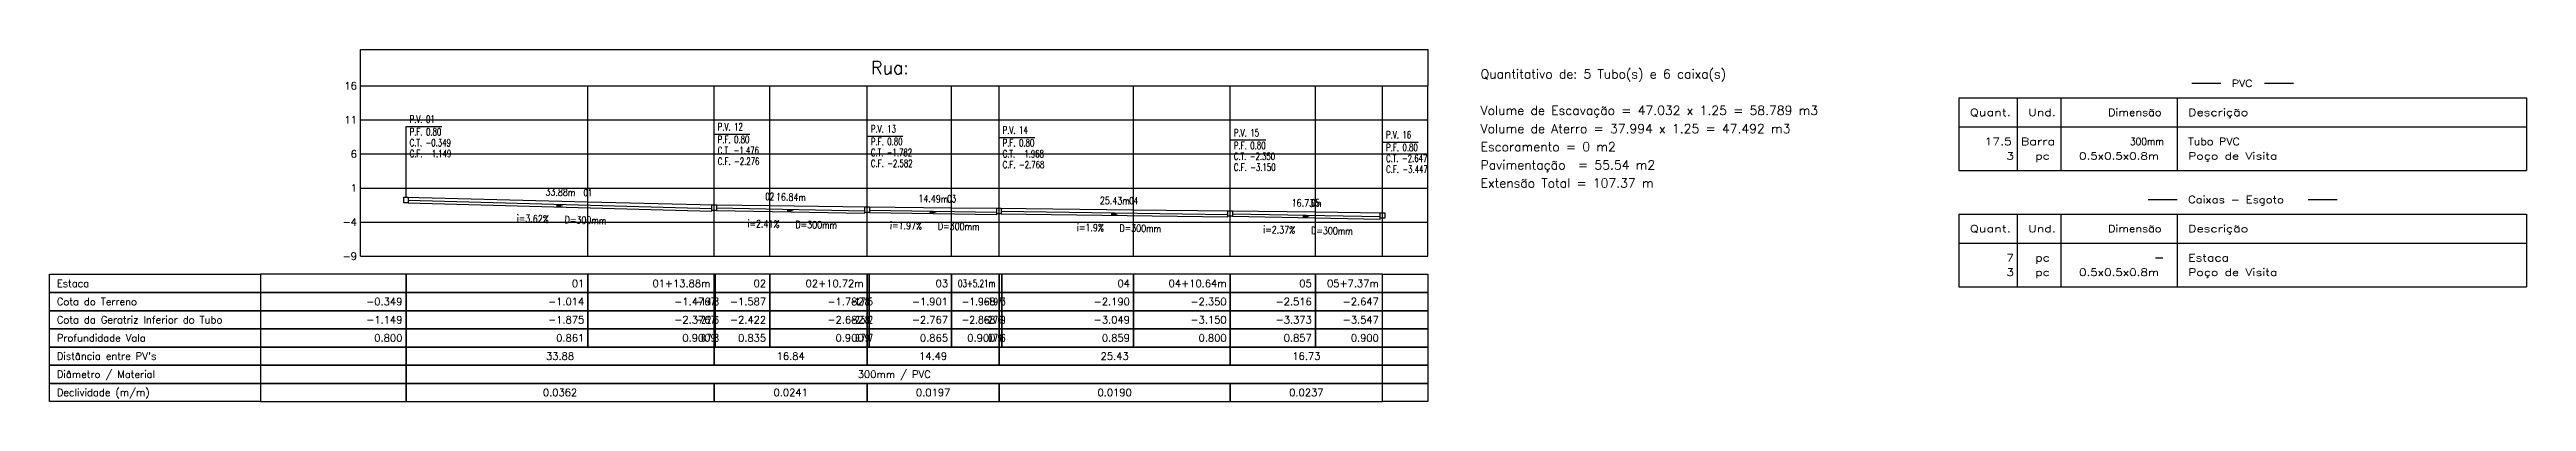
# Model space of a CAD drawing. Extents: x -6997814 to 14282083, y -16 to 289481930.
# Drawn here: x 363617.7 to 363890.1, y 7352213.5 to 7352252.3 of the extents above; entities that cross this region are included whole.
import ezdxf
from ezdxf.enums import TextEntityAlignment as Align

# ---------------------------------------------------------------- set-up
doc = ezdxf.new("R2010")
doc.units = 0
doc.header["$LTSCALE"] = 6.5
for name, color, linetype in [('LISTAGEM_LINHA', 7, 'CONTINUOUS'), ('LISTAGEM_TEXTO', 7, 'CONTINUOUS'), ('PS_IND_COMPRIMENTO', 7, 'CONTINUOUS'), ('PS_IND_DIAMETRO', 7, 'CONTINUOUS'), ('PS_IND_FLUXO', 3, 'CONTINUOUS'), ('PS_IND_INCLINACAO', 7, 'CONTINUOUS'), ('PS_PERFIL_CAIXAS', 7, 'CONTINUOUS'), ('PS_PERFIL_COTA_LIN', 7, 'CONTINUOUS'), ('PS_PERFIL_COTA_TXT', 5, 'CONTINUOUS'), ('PS_PERFIL_GRADE', 8, 'CONTINUOUS'), ('PS_PERFIL_TERRENO', 3, 'CONTINUOUS'), ('PS_PERFIL_TITULOS', 5, 'CONTINUOUS'), ('PS_PERFIL_TUBO', 7, 'CONTINUOUS'), ('PS_PONTOS_IDENTIFICACAO_LIN', 7, 'CONTINUOUS'), ('PS_PONTOS_IDENTIFICACAO_TXT', 7, 'CONTINUOUS')]:
    doc.layers.add(name, color=color, linetype=linetype)
doc.styles.add('ROMANS', font='romans.shx')

msp = doc.modelspace()

# ---------------------------------------------------------------- texts
at = {"layer": 'LISTAGEM_TEXTO', "color": 7, "lineweight": -2, "style": 'ROMANS'}
for s, p in [('Quantitativo de: 5 Tubo(s) e 6 caixa(s)', (363775.10746, 7352249.05601)), ('Volume de Escavação = 47.032 x 1.25 = 58.789 m3', (363775.10746, 7352245.05601)), ('Volume de Aterro = 37.994 x 1.25 = 47.492 m3', (363775.10746, 7352243.05601)), ('Escoramento = 0 m2', (363775.10746, 7352241.05601)), ('Pavimentação  = 55.54 m2', (363775.10746, 7352239.05601)), ('Extensão Total = 107.37 m', (363775.10746, 7352237.05601))]:
    msp.add_text(s, height=1, dxfattribs=at).set_placement(p)
at = {"layer": 'LISTAGEM_TEXTO', "lineweight": -2, "style": 'ROMANS'}
for s, width, p in [('PVC', 1.105263, (363857.71256, 7352248.14061)), ('Quant.', 1.298969, (363828.91256, 7352244.94061)), ('Und.', 1.272727, (363835.31256, 7352244.94061)), ('Dimensão', 1.135135, (363844.11256, 7352244.94061)), ('Descrição', 1.277027, (363852.91256, 7352244.94061)), ('17.5', 1.253731, (363830.51256, 7352241.74061)), ('Barra', 1.296296, (363834.51256, 7352241.74061)), ('300mm', 0.905172, (363846.51256, 7352241.74061)), ('Tubo PVC', 1.112583, (363852.91256, 7352241.74061)), ('3', 1.235294, (363832.91256, 7352240.14061)), ('pc', 1.235294, (363836.11256, 7352240.14061)), ('0.5x0.5x0.8m', 1.2, (363840.91256, 7352240.14061)), ('Poço de Visita', 1.25641, (363852.91256, 7352240.14061)), ('Caixas - Esgoto', 1.162362, (363852.91256, 7352235.34061)), ('Quant.', 1.298969, (363828.91256, 7352232.14061)), ('Und.', 1.272727, (363835.31256, 7352232.14061)), ('Dimensão', 1.135135, (363844.11256, 7352232.14061)), ('Descrição', 1.277027, (363852.91256, 7352232.14061)), ('7', 1.235294, (363832.91256, 7352228.94061)), ('3', 1.235294, (363832.91256, 7352227.34061)), ('pc', 1.235294, (363836.11256, 7352228.94061)), ('pc', 1.235294, (363836.11256, 7352227.34061)), ('0.5x0.5x0.8m', 1.2, (363840.91256, 7352227.34061)), ('Poço de Visita', 1.25641, (363852.91256, 7352227.34061)), ('Estaca', 1.26, (363852.91256, 7352228.94061))]:
    msp.add_text(s, height=0.8, dxfattribs=dict(at, width=width)).set_placement(p)
at = {"layer": 'PS_IND_COMPRIMENTO', "lineweight": -2, "style": 'ROMANS', "width": 0.8}
for s, rotation, p in [('33.88m', 358.420622, (363673.92369, 7352236.55322)), ('16.84m', 358.9324962, (363699.26894, 7352236.01616)), ('14.49m', 359.1217129, (363714.9307, 7352235.83174)), ('25.43m', 359.1691268, (363734.88883, 7352235.61876)), ('16.73m', 358.9492918, (363755.9753, 7352235.36404))]:
    msp.add_text(s, height=0.8, rotation=rotation, dxfattribs=at).set_placement(p, align=Align.MIDDLE_CENTER)
at = {"layer": 'PS_IND_DIAMETRO', "lineweight": -2, "style": 'ROMANS', "width": 0.8}
for rotation, p in [(358.420622, (363676.67993, 7352233.47609)), (358.9324962, (363702.05255, 7352232.96377)), (359.1217129, (363717.72438, 7352232.78856)), (359.1691268, (363737.68503, 7352232.57789)), (358.9492918, (363758.75981, 7352232.31247))]:
    msp.add_text('D=300mm', height=0.8, rotation=rotation, dxfattribs=at).set_placement(p, align=Align.MIDDLE_CENTER)
at = {"layer": 'PS_IND_INCLINACAO', "lineweight": -2, "style": 'ROMANS', "width": 0.8}
for s, rotation, p in [('i=3.62%', 358.420622, (363670.88213, 7352233.63595)), ('i=2.41%', 358.9324962, (363696.25356, 7352233.07182)), ('i=1.97%', 359.1217129, (363711.92506, 7352232.87747)), ('i=1.9%', 359.1691268, (363732.2056, 7352232.65736)), ('i=2.37%', 358.9492918, (363752.96078, 7352232.41882))]:
    msp.add_text(s, height=0.8, rotation=rotation, dxfattribs=at).set_placement(p, align=Align.MIDDLE_CENTER)
at = {"layer": 'PS_PERFIL_COTA_TXT', "lineweight": -2, "style": 'ROMANS'}
for s, p in [('Cota do Terreno', (363618.54442, 7352224.51317)), ('Estaca', (363618.54442, 7352226.51317)), ('Cota da Geratriz Inferior do Tubo', (363618.54442, 7352222.51317)), ('Profundidade Vala', (363618.54442, 7352220.51317)), ("Distância entre PV's", (363618.54442, 7352218.51317)), ('Diâmetro / Material', (363618.54442, 7352216.51317)), ('Declividade (m/m)', (363618.54442, 7352214.51317))]:
    msp.add_text(s, height=0.8, dxfattribs=at).set_placement(p, align=Align.MIDDLE_LEFT)
for s, p in [('-0.349', (363656.54442, 7352224.51317)), ('-1.014', (363676.54442, 7352224.51317)), ('01', (363676.54442, 7352226.51317)), ('01+13.88m', (363690.42027, 7352226.51317)), ('-1.476', (363690.42027, 7352224.51317)), ('-1.587', (363696.54442, 7352224.51317)), ('02', (363696.54442, 7352226.51317)), ('02+10.72m', (363707.26171, 7352226.51317)), ('-1.782', (363707.26171, 7352224.51317)), ('-1.901', (363716.54442, 7352224.51317)), ('03', (363716.54442, 7352226.51317)), ('-2.190', (363736.54442, 7352224.51317)), ('04', (363736.54442, 7352226.51317)), ('04+10.64m', (363747.18045, 7352226.51317)), ('-2.350', (363747.18045, 7352224.51317)), ('-2.516', (363756.54442, 7352224.51317)), ('05', (363756.54442, 7352226.51317)), ('05+7.37m', (363763.91513, 7352226.51317)), ('-2.647', (363763.91513, 7352224.51317)), ('-1.149', (363656.54442, 7352222.51317)), ('-1.875', (363676.54442, 7352222.51317)), ('-2.376', (363690.42027, 7352222.51317)), ('-2.422', (363696.54442, 7352222.51317)), ('-2.682', (363707.26171, 7352222.51317)), ('-2.767', (363716.54442, 7352222.51317)), ('-3.049', (363736.54442, 7352222.51317)), ('-3.150', (363747.18045, 7352222.51317)), ('-3.373', (363756.54442, 7352222.51317)), ('-3.547', (363763.91513, 7352222.51317)), ('0.800', (363656.54442, 7352220.51317)), ('0.861', (363676.54442, 7352220.51317)), ('0.900', (363690.42027, 7352220.51317)), ('0.835', (363696.54442, 7352220.51317)), ('0.900', (363707.26171, 7352220.51317)), ('0.865', (363716.54442, 7352220.51317)), ('0.900', (363721.7537, 7352220.51317)), ('0.859', (363736.54442, 7352220.51317)), ('0.800', (363747.18045, 7352220.51317)), ('0.857', (363756.54442, 7352220.51317)), ('0.900', (363763.91513, 7352220.51317))]:
    msp.add_text(s, height=0.8, dxfattribs=at).set_placement(p, align=Align.MIDDLE_RIGHT)
for s, width, p in [('-1.478', 0.5, (363691.32027, 7352224.51317)), ('-1.785', 0.5, (363708.26171, 7352224.51317)), ('03+5.21m', 0.723511, (363721.7537, 7352226.51317)), ('-1.968', 0.930228, (363721.7537, 7352224.51317)), ('-1.973', 0.5, (363722.8537, 7352224.51317)), ('-2.276', 0.5, (363691.32027, 7352222.51317)), ('-2.582', 0.5, (363708.26171, 7352222.51317)), ('-2.868', 0.930228, (363721.7537, 7352222.51317)), ('-2.769', 0.5, (363722.8537, 7352222.51317)), ('0.798', 0.5, (363691.32027, 7352220.51317)), ('0.797', 0.5, (363708.26171, 7352220.51317)), ('0.796', 0.5, (363722.8537, 7352220.51317))]:
    msp.add_text(s, height=0.8, dxfattribs=dict(at, width=width)).set_placement(p, align=Align.MIDDLE_RIGHT)
for s, p in [('33.88', (363673.88235, 7352218.51317)), ('16.84', (363699.24099, 7352218.51317)), ('300mm / PVC', (363710.62977, 7352216.51317)), ('14.49', (363714.90771, 7352218.51317)), ('25.43', (363734.86708, 7352218.51317)), ('16.73', (363755.94779, 7352218.51317)), ('0.0362', (363673.88235, 7352214.51317)), ('0.0241', (363699.24099, 7352214.51317)), ('0.0197', (363714.90771, 7352214.51317)), ('0.0190', (363734.86708, 7352214.51317)), ('0.0237', (363755.94779, 7352214.51317))]:
    msp.add_text(s, height=0.8, dxfattribs=at).set_placement(p, align=Align.MIDDLE_CENTER)
at = {"layer": 'PS_PERFIL_TITULOS', "lineweight": -2, "style": 'ROMANS'}
msp.add_text('Rua: ', height=1.4, dxfattribs=at).set_placement((363710.62977, 7352250.26317), align=Align.MIDDLE_CENTER)
at = {"layer": 'PS_PONTOS_IDENTIFICACAO_TXT', "lineweight": -2, "style": 'ROMANS', "width": 0.7}
for s, p in [('P.V. 01', (363657.34442, 7352244.20142)), ('P.V. 12', (363691.22027, 7352243.35617)), ('C.T. -0.349', (363657.34442, 7352241.60142)), ('P.F. 0.80', (363657.34442, 7352242.80142)), ('C.T. -1.476', (363691.22027, 7352240.75617)), ('P.F. 0.80', (363691.22027, 7352241.95617)), ('C.T. -1.782', (363708.06171, 7352240.52667)), ('P.V. 13', (363708.06171, 7352243.12667)), ('P.F. 0.80', (363708.06171, 7352241.72667)), ('P.V. 14', (363722.5537, 7352242.98717)), ('P.F. 0.80', (363722.5537, 7352241.58717)), ('P.V. 15', (363747.98045, 7352242.70067)), ('P.F. 0.80', (363747.98045, 7352241.30067)), ('P.V. 16', (363764.71513, 7352242.47792)), ('P.F. 0.80', (363764.71513, 7352241.07792)), ('C.F. -1.149', (363657.34442, 7352240.40142)), ('C.F. -2.276', (363691.22027, 7352239.55617)), ('C.F. -2.582', (363708.06171, 7352239.32667)), ('C.T. -1.968', (363722.5537, 7352240.38717)), ('C.F. -2.768', (363722.5537, 7352239.18717)), ('C.T. -2.350', (363747.98045, 7352240.10067)), ('C.F. -3.150', (363747.98045, 7352238.90067)), ('C.T. -2.647', (363764.71513, 7352239.87792)), ('C.F. -3.447', (363764.71513, 7352238.67792))]:
    msp.add_text(s, height=0.8, dxfattribs=at).set_placement(p)
for s, p in [('01', (363676.94442, 7352236.10239)), ('02', (363696.94442, 7352235.67271)), ('03', (363716.94442, 7352235.43731)), ('04', (363736.94442, 7352235.22051)), ('05', (363756.94442, 7352234.97603))]:
    msp.add_text(s, height=0.8, dxfattribs=at).set_placement(p, align=Align.CENTER)

# ---------------------------------------------------------------- blocks, each defined once
blk = doc.blocks.new('*U372')
at = {"layer": 'PS_PERFIL_GRADE', "linetype": 'Continuous', "lineweight": -2}
for p, q in [((0, 0), (0, 18.75)), ((0, 18.75), (117.37, 18.75)), ((25, 0), (25, 18.75)), ((38.88, 0), (38.88, 18.75)), ((38.88, 0), (38.88, 18.75)), ((45, 0), (45, 18.75)), ((55.72, 0), (55.72, 18.75)), ((55.72, 0), (55.72, 18.75)), ((65, 0), (65, 18.75)), ((70.21, 0), (70.21, 18.75)), ((70.21, 0), (70.21, 18.75)), ((85, 0), (85, 18.75)), ((95.64, 0), (95.64, 18.75)), ((95.64, 0), (95.64, 18.75)), ((105, 0), (105, 18.75)), ((112.37, 0), (112.37, 18.75)), ((117.37, 0), (117.37, 18.75)), ((0, 15), (117.37, 15)), ((0, 11.25), (117.37, 11.25)), ((0, 7.5), (117.37, 7.5)), ((0, 3.75), (117.37, 3.75)), ((0, 0), (117.37, 0))]:
    blk.add_line(p, q, dxfattribs=at)
blk.add_lwpolyline([(0, 18.75), (0, 22.75), (117.37, 22.75), (117.37, 18.75)], dxfattribs=at)
at = {"layer": 'PS_PERFIL_GRADE', "lineweight": -2, "style": 'ROMANS'}
for s, p in [('16', (-0.4, 18.75)), ('11', (-0.4, 15)), ('6', (-0.4, 11.25)), ('1', (-0.4, 7.5)), ('-4', (-0.4, 3.75)), ('-9', (-0.4, 0))]:
    blk.add_text(s, height=0.8, dxfattribs=at).set_placement(p, align=Align.MIDDLE_RIGHT)

# ---------------------------------------------------------------- linework, layer by layer
at = {"layer": 'LISTAGEM_LINHA', "lineweight": -2}
for p, q in [((363827.71256, 7352246.94061), (363890.11256, 7352246.94061)), ((363827.71256, 7352246.94061), (363827.7126, 7352238.9406)), ((363834.11256, 7352246.94061), (363834.1126, 7352238.9406)), ((363838.91256, 7352246.94061), (363838.9126, 7352238.9406)), ((363851.71256, 7352246.94061), (363851.7126, 7352238.9406)), ((363853.31256, 7352248.54061), (363856.51256, 7352248.54061)), ((363861.31256, 7352248.54061), (363864.51256, 7352248.54061)), ((363890.11256, 7352246.94061), (363890.1126, 7352238.9406)), ((363827.71256, 7352243.74061), (363890.11256, 7352243.74061)), ((363827.71256, 7352238.94061), (363890.11256, 7352238.94061)), ((363827.71256, 7352234.14061), (363890.11256, 7352234.14061)), ((363827.71256, 7352234.14061), (363827.7126, 7352226.1406)), ((363834.11256, 7352234.14061), (363834.1126, 7352226.1406)), ((363838.91256, 7352234.14061), (363838.9126, 7352226.1406)), ((363848.51256, 7352235.74061), (363851.71256, 7352235.74061)), ((363851.71256, 7352234.14061), (363851.7126, 7352226.1406)), ((363866.11256, 7352235.74061), (363869.31256, 7352235.74061)), ((363890.11256, 7352234.14061), (363890.1126, 7352226.1406)), ((363827.71256, 7352230.94061), (363890.11256, 7352230.94061)), ((363849.31256, 7352229.34061), (363850.11256, 7352229.34061)), ((363827.71256, 7352226.14061), (363890.11256, 7352226.14061))]:
    msp.add_line(p, q, dxfattribs=at)
at = {"layer": 'PS_IND_FLUXO', "lineweight": -2}
for points in [[(363673.4825, 7352235.06482, 0.4, 0, 0), (363674.2822, 7352235.04277, 0, 0, 0)], [(363698.84106, 7352234.52387, 0.4, 0, 0), (363699.64092, 7352234.50897, 0, 0, 0)], [(363714.50775, 7352234.33805, 0.4, 0, 0), (363715.30766, 7352234.32579, 0, 0, 0)], [(363734.46712, 7352234.12472, 0.4, 0, 0), (363735.26703, 7352234.11312, 0, 0, 0)], [(363755.54786, 7352233.87163, 0.4, 0, 0), (363756.34772, 7352233.85696, 0, 0, 0)]]:
    msp.add_lwpolyline(points, format="xyseb", dxfattribs=at)
at = {"layer": 'PS_PERFIL_CAIXAS', "linetype": 'Continuous', "lineweight": -2}
for points in [[(363656.69442, 7352236.00142), (363657.19442, 7352236.00142), (363657.19442, 7352235.40142), (363656.69442, 7352235.40142)], [(363690.57027, 7352235.15617), (363691.07027, 7352235.15617), (363691.07027, 7352234.55617), (363690.57027, 7352234.55617)], [(363707.41171, 7352234.92667), (363707.91171, 7352234.92667), (363707.91171, 7352234.32667), (363707.41171, 7352234.32667)], [(363721.9037, 7352234.78717), (363722.4037, 7352234.78717), (363722.4037, 7352234.18717), (363721.9037, 7352234.18717)], [(363747.33045, 7352234.50067), (363747.83045, 7352234.50067), (363747.83045, 7352233.90067), (363747.33045, 7352233.90067)], [(363764.06513, 7352234.27792), (363764.56513, 7352234.27792), (363764.56513, 7352233.67792), (363764.06513, 7352233.67792)]]:
    msp.add_lwpolyline(points, close=True, dxfattribs=at)
at = {"layer": 'PS_PERFIL_COTA_LIN', "linetype": 'Continuous', "lineweight": -2}
for points in [[(363640.94442, 7352227.51317), (363640.94442, 7352225.51317), (363617.74442, 7352225.51317), (363617.74442, 7352227.51317)], [(363640.94442, 7352225.51317), (363640.94442, 7352223.51317), (363617.74442, 7352223.51317), (363617.74442, 7352225.51317)], [(363640.94442, 7352227.51317), (363640.94442, 7352225.51317), (363656.94442, 7352225.51317), (363656.94442, 7352227.51317)], [(363640.94442, 7352225.51317), (363640.94442, 7352223.51317), (363656.94442, 7352223.51317), (363656.94442, 7352225.51317)], [(363656.94442, 7352227.51317), (363656.94442, 7352225.51317), (363676.94442, 7352225.51317), (363676.94442, 7352227.51317)], [(363656.94442, 7352225.51317), (363656.94442, 7352223.51317), (363676.94442, 7352223.51317), (363676.94442, 7352225.51317)], [(363676.94442, 7352227.51317), (363676.94442, 7352225.51317), (363690.82027, 7352225.51317), (363690.82027, 7352227.51317)], [(363676.94442, 7352225.51317), (363676.94442, 7352223.51317), (363690.82027, 7352223.51317), (363690.82027, 7352225.51317)], [(363690.82027, 7352227.51317), (363690.82027, 7352225.51317), (363690.92027, 7352225.51317), (363690.92027, 7352227.51317)], [(363690.82027, 7352225.51317), (363690.82027, 7352223.51317), (363690.92027, 7352223.51317), (363690.92027, 7352225.51317)], [(363690.92027, 7352227.51317), (363690.92027, 7352225.51317), (363696.94442, 7352225.51317), (363696.94442, 7352227.51317)], [(363690.92027, 7352225.51317), (363690.92027, 7352223.51317), (363696.94442, 7352223.51317), (363696.94442, 7352225.51317)], [(363696.94442, 7352227.51317), (363696.94442, 7352225.51317), (363707.66171, 7352225.51317), (363707.66171, 7352227.51317)], [(363696.94442, 7352225.51317), (363696.94442, 7352223.51317), (363707.66171, 7352223.51317), (363707.66171, 7352225.51317)], [(363707.66171, 7352227.51317), (363707.66171, 7352225.51317), (363707.86171, 7352225.51317), (363707.86171, 7352227.51317)], [(363707.66171, 7352225.51317), (363707.66171, 7352223.51317), (363707.86171, 7352223.51317), (363707.86171, 7352225.51317)], [(363707.86171, 7352227.51317), (363707.86171, 7352225.51317), (363716.94442, 7352225.51317), (363716.94442, 7352227.51317)], [(363707.86171, 7352225.51317), (363707.86171, 7352223.51317), (363716.94442, 7352223.51317), (363716.94442, 7352225.51317)], [(363716.94442, 7352227.51317), (363716.94442, 7352225.51317), (363722.1537, 7352225.51317), (363722.1537, 7352227.51317)], [(363716.94442, 7352225.51317), (363716.94442, 7352223.51317), (363722.1537, 7352223.51317), (363722.1537, 7352225.51317)], [(363722.1537, 7352227.51317), (363722.1537, 7352225.51317), (363722.4537, 7352225.51317), (363722.4537, 7352227.51317)], [(363722.1537, 7352225.51317), (363722.1537, 7352223.51317), (363722.4537, 7352223.51317), (363722.4537, 7352225.51317)], [(363722.4537, 7352227.51317), (363722.4537, 7352225.51317), (363736.94442, 7352225.51317), (363736.94442, 7352227.51317)], [(363722.4537, 7352225.51317), (363722.4537, 7352223.51317), (363736.94442, 7352223.51317), (363736.94442, 7352225.51317)], [(363736.94442, 7352227.51317), (363736.94442, 7352225.51317), (363747.58045, 7352225.51317), (363747.58045, 7352227.51317)], [(363736.94442, 7352225.51317), (363736.94442, 7352223.51317), (363747.58045, 7352223.51317), (363747.58045, 7352225.51317)], [(363747.58045, 7352227.51317), (363747.58045, 7352225.51317), (363756.94442, 7352225.51317), (363756.94442, 7352227.51317)], [(363747.58045, 7352225.51317), (363747.58045, 7352223.51317), (363756.94442, 7352223.51317), (363756.94442, 7352225.51317)], [(363756.94442, 7352227.51317), (363756.94442, 7352225.51317), (363764.31513, 7352225.51317), (363764.31513, 7352227.51317)], [(363756.94442, 7352225.51317), (363756.94442, 7352223.51317), (363764.31513, 7352223.51317), (363764.31513, 7352225.51317)], [(363769.31513, 7352227.51317), (363769.31513, 7352225.51317), (363764.31513, 7352225.51317), (363764.31513, 7352227.51317)], [(363769.31513, 7352225.51317), (363769.31513, 7352223.51317), (363764.31513, 7352223.51317), (363764.31513, 7352225.51317)], [(363640.94442, 7352223.51317), (363640.94442, 7352221.51317), (363617.74442, 7352221.51317), (363617.74442, 7352223.51317)], [(363640.94442, 7352223.51317), (363640.94442, 7352221.51317), (363656.94442, 7352221.51317), (363656.94442, 7352223.51317)], [(363656.94442, 7352223.51317), (363656.94442, 7352221.51317), (363676.94442, 7352221.51317), (363676.94442, 7352223.51317)], [(363676.94442, 7352223.51317), (363676.94442, 7352221.51317), (363690.82027, 7352221.51317), (363690.82027, 7352223.51317)], [(363690.82027, 7352223.51317), (363690.82027, 7352221.51317), (363690.92027, 7352221.51317), (363690.92027, 7352223.51317)], [(363690.92027, 7352223.51317), (363690.92027, 7352221.51317), (363696.94442, 7352221.51317), (363696.94442, 7352223.51317)], [(363696.94442, 7352223.51317), (363696.94442, 7352221.51317), (363707.66171, 7352221.51317), (363707.66171, 7352223.51317)], [(363707.66171, 7352223.51317), (363707.66171, 7352221.51317), (363707.86171, 7352221.51317), (363707.86171, 7352223.51317)], [(363707.86171, 7352223.51317), (363707.86171, 7352221.51317), (363716.94442, 7352221.51317), (363716.94442, 7352223.51317)], [(363716.94442, 7352223.51317), (363716.94442, 7352221.51317), (363722.1537, 7352221.51317), (363722.1537, 7352223.51317)], [(363722.1537, 7352223.51317), (363722.1537, 7352221.51317), (363722.4537, 7352221.51317), (363722.4537, 7352223.51317)], [(363722.4537, 7352223.51317), (363722.4537, 7352221.51317), (363736.94442, 7352221.51317), (363736.94442, 7352223.51317)], [(363736.94442, 7352223.51317), (363736.94442, 7352221.51317), (363747.58045, 7352221.51317), (363747.58045, 7352223.51317)], [(363747.58045, 7352223.51317), (363747.58045, 7352221.51317), (363756.94442, 7352221.51317), (363756.94442, 7352223.51317)], [(363756.94442, 7352223.51317), (363756.94442, 7352221.51317), (363764.31513, 7352221.51317), (363764.31513, 7352223.51317)], [(363769.31513, 7352223.51317), (363769.31513, 7352221.51317), (363764.31513, 7352221.51317), (363764.31513, 7352223.51317)], [(363640.94442, 7352221.51317), (363640.94442, 7352219.51317), (363617.74442, 7352219.51317), (363617.74442, 7352221.51317)], [(363640.94442, 7352219.51317), (363640.94442, 7352217.51317), (363617.74442, 7352217.51317), (363617.74442, 7352219.51317)], [(363640.94442, 7352221.51317), (363640.94442, 7352219.51317), (363656.94442, 7352219.51317), (363656.94442, 7352221.51317)], [(363640.94442, 7352219.51317), (363640.94442, 7352217.51317), (363656.94442, 7352217.51317), (363656.94442, 7352219.51317)], [(363656.94442, 7352221.51317), (363656.94442, 7352219.51317), (363676.94442, 7352219.51317), (363676.94442, 7352221.51317)], [(363656.94442, 7352219.51317), (363656.94442, 7352217.51317), (363690.82027, 7352217.51317), (363690.82027, 7352219.51317)], [(363676.94442, 7352221.51317), (363676.94442, 7352219.51317), (363690.82027, 7352219.51317), (363690.82027, 7352221.51317)], [(363690.82027, 7352221.51317), (363690.82027, 7352219.51317), (363690.92027, 7352219.51317), (363690.92027, 7352221.51317)], [(363690.82027, 7352219.51317), (363690.82027, 7352217.51317), (363707.66171, 7352217.51317), (363707.66171, 7352219.51317)], [(363690.92027, 7352221.51317), (363690.92027, 7352219.51317), (363696.94442, 7352219.51317), (363696.94442, 7352221.51317)], [(363696.94442, 7352221.51317), (363696.94442, 7352219.51317), (363707.66171, 7352219.51317), (363707.66171, 7352221.51317)], [(363707.66171, 7352221.51317), (363707.66171, 7352219.51317), (363707.86171, 7352219.51317), (363707.86171, 7352221.51317)], [(363707.66171, 7352219.51317), (363707.66171, 7352217.51317), (363722.1537, 7352217.51317), (363722.1537, 7352219.51317)], [(363707.86171, 7352221.51317), (363707.86171, 7352219.51317), (363716.94442, 7352219.51317), (363716.94442, 7352221.51317)], [(363716.94442, 7352221.51317), (363716.94442, 7352219.51317), (363722.1537, 7352219.51317), (363722.1537, 7352221.51317)], [(363722.1537, 7352221.51317), (363722.1537, 7352219.51317), (363722.4537, 7352219.51317), (363722.4537, 7352221.51317)], [(363722.1537, 7352219.51317), (363722.1537, 7352217.51317), (363747.58045, 7352217.51317), (363747.58045, 7352219.51317)], [(363722.4537, 7352221.51317), (363722.4537, 7352219.51317), (363736.94442, 7352219.51317), (363736.94442, 7352221.51317)], [(363736.94442, 7352221.51317), (363736.94442, 7352219.51317), (363747.58045, 7352219.51317), (363747.58045, 7352221.51317)], [(363747.58045, 7352221.51317), (363747.58045, 7352219.51317), (363756.94442, 7352219.51317), (363756.94442, 7352221.51317)], [(363747.58045, 7352219.51317), (363747.58045, 7352217.51317), (363764.31513, 7352217.51317), (363764.31513, 7352219.51317)], [(363756.94442, 7352221.51317), (363756.94442, 7352219.51317), (363764.31513, 7352219.51317), (363764.31513, 7352221.51317)], [(363769.31513, 7352221.51317), (363769.31513, 7352219.51317), (363764.31513, 7352219.51317), (363764.31513, 7352221.51317)], [(363769.31513, 7352219.51317), (363769.31513, 7352217.51317), (363764.31513, 7352217.51317), (363764.31513, 7352219.51317)], [(363640.94442, 7352217.51317), (363640.94442, 7352215.51317), (363617.74442, 7352215.51317), (363617.74442, 7352217.51317)], [(363640.94442, 7352217.51317), (363640.94442, 7352215.51317), (363656.94442, 7352215.51317), (363656.94442, 7352217.51317)], [(363656.94442, 7352217.51317), (363656.94442, 7352215.51317), (363764.31513, 7352215.51317), (363764.31513, 7352217.51317)], [(363769.31513, 7352217.51317), (363769.31513, 7352215.51317), (363764.31513, 7352215.51317), (363764.31513, 7352217.51317)], [(363640.94442, 7352215.51317), (363640.94442, 7352213.51317), (363617.74442, 7352213.51317), (363617.74442, 7352215.51317)], [(363640.94442, 7352215.51317), (363640.94442, 7352213.51317), (363656.94442, 7352213.51317), (363656.94442, 7352215.51317)], [(363656.94442, 7352215.51317), (363656.94442, 7352213.51317), (363690.82027, 7352213.51317), (363690.82027, 7352215.51317)], [(363690.82027, 7352215.51317), (363690.82027, 7352213.51317), (363707.66171, 7352213.51317), (363707.66171, 7352215.51317)], [(363707.66171, 7352215.51317), (363707.66171, 7352213.51317), (363722.1537, 7352213.51317), (363722.1537, 7352215.51317)], [(363722.1537, 7352215.51317), (363722.1537, 7352213.51317), (363747.58045, 7352213.51317), (363747.58045, 7352215.51317)], [(363747.58045, 7352215.51317), (363747.58045, 7352213.51317), (363764.31513, 7352213.51317), (363764.31513, 7352215.51317)], [(363769.31513, 7352215.51317), (363769.31513, 7352213.51317), (363764.31513, 7352213.51317), (363764.31513, 7352215.51317)]]:
    msp.add_lwpolyline(points, close=True, dxfattribs=at)
for points in [[(363656.94442, 7352219.51317), (363676.94442, 7352219.51317)], [(363676.94442, 7352219.51317), (363690.82027, 7352219.51317)], [(363690.92027, 7352219.51317), (363696.94442, 7352219.51317)], [(363696.94442, 7352219.51317), (363707.66171, 7352219.51317)], [(363707.86171, 7352219.51317), (363716.94442, 7352219.51317)], [(363716.94442, 7352219.51317), (363722.1537, 7352219.51317)], [(363722.4537, 7352219.51317), (363736.94442, 7352219.51317)], [(363747.58045, 7352219.51317), (363756.94442, 7352219.51317)], [(363756.94442, 7352219.51317), (363764.31513, 7352219.51317)], [(363640.94442, 7352217.51317), (363656.94442, 7352217.51317)], [(363656.94442, 7352217.51317), (363676.94442, 7352217.51317)], [(363656.94442, 7352217.51317), (363676.94442, 7352217.51317)], [(363676.94442, 7352217.51317), (363690.82027, 7352217.51317)], [(363676.94442, 7352217.51317), (363690.82027, 7352217.51317)], [(363690.82027, 7352217.51317), (363690.92027, 7352217.51317)], [(363690.92027, 7352217.51317), (363696.94442, 7352217.51317)], [(363690.92027, 7352217.51317), (363696.94442, 7352217.51317)], [(363696.94442, 7352217.51317), (363707.66171, 7352217.51317)], [(363696.94442, 7352217.51317), (363707.66171, 7352217.51317)], [(363707.66171, 7352217.51317), (363707.86171, 7352217.51317)], [(363707.86171, 7352217.51317), (363716.94442, 7352217.51317)], [(363707.86171, 7352217.51317), (363716.94442, 7352217.51317)], [(363716.94442, 7352217.51317), (363722.1537, 7352217.51317)], [(363716.94442, 7352217.51317), (363722.1537, 7352217.51317)], [(363722.1537, 7352217.51317), (363722.4537, 7352217.51317)], [(363722.4537, 7352217.51317), (363736.94442, 7352217.51317)], [(363722.4537, 7352217.51317), (363736.94442, 7352217.51317)], [(363747.58045, 7352217.51317), (363756.94442, 7352217.51317)], [(363747.58045, 7352217.51317), (363756.94442, 7352217.51317)], [(363756.94442, 7352217.51317), (363764.31513, 7352217.51317)], [(363756.94442, 7352217.51317), (363764.31513, 7352217.51317)], [(363640.94442, 7352215.51317), (363656.94442, 7352215.51317)], [(363656.94442, 7352215.51317), (363676.94442, 7352215.51317)], [(363656.94442, 7352215.51317), (363676.94442, 7352215.51317)], [(363676.94442, 7352215.51317), (363690.82027, 7352215.51317)], [(363676.94442, 7352215.51317), (363690.82027, 7352215.51317)], [(363690.82027, 7352215.51317), (363690.92027, 7352215.51317)], [(363690.92027, 7352215.51317), (363696.94442, 7352215.51317)], [(363690.92027, 7352215.51317), (363696.94442, 7352215.51317)], [(363696.94442, 7352215.51317), (363707.66171, 7352215.51317)], [(363696.94442, 7352215.51317), (363707.66171, 7352215.51317)], [(363707.66171, 7352215.51317), (363707.86171, 7352215.51317)], [(363707.86171, 7352215.51317), (363716.94442, 7352215.51317)], [(363707.86171, 7352215.51317), (363716.94442, 7352215.51317)], [(363716.94442, 7352215.51317), (363722.1537, 7352215.51317)], [(363716.94442, 7352215.51317), (363722.1537, 7352215.51317)], [(363722.1537, 7352215.51317), (363722.4537, 7352215.51317)], [(363722.4537, 7352215.51317), (363736.94442, 7352215.51317)], [(363722.4537, 7352215.51317), (363736.94442, 7352215.51317)], [(363747.58045, 7352215.51317), (363756.94442, 7352215.51317)], [(363747.58045, 7352215.51317), (363756.94442, 7352215.51317)], [(363756.94442, 7352215.51317), (363764.31513, 7352215.51317)], [(363756.94442, 7352215.51317), (363764.31513, 7352215.51317)], [(363656.94442, 7352213.51317), (363676.94442, 7352213.51317)], [(363676.94442, 7352213.51317), (363690.82027, 7352213.51317)], [(363690.92027, 7352213.51317), (363696.94442, 7352213.51317)], [(363696.94442, 7352213.51317), (363707.66171, 7352213.51317)], [(363707.86171, 7352213.51317), (363716.94442, 7352213.51317)], [(363716.94442, 7352213.51317), (363722.1537, 7352213.51317)], [(363722.4537, 7352213.51317), (363736.94442, 7352213.51317)], [(363747.58045, 7352213.51317), (363756.94442, 7352213.51317)], [(363756.94442, 7352213.51317), (363764.31513, 7352213.51317)]]:
    msp.add_lwpolyline(points, dxfattribs=at)
at = {"layer": 'PS_PERFIL_TERRENO', "linetype": 'Continuous', "lineweight": -2}
msp.add_lwpolyline([(363656.94442, 7352236.00142), (363676.94442, 7352235.50239), (363676.94442, 7352235.50239), (363690.82027, 7352235.15617), (363690.82027, 7352235.15617), (363690.82027, 7352235.15617), (363690.82027, 7352235.15617), (363690.82027, 7352235.15617), (363696.94442, 7352235.07271), (363696.94442, 7352235.07271), (363707.66171, 7352234.92667), (363707.66171, 7352234.92667), (363707.66171, 7352234.92667), (363707.66171, 7352234.92667), (363707.66171, 7352234.92667), (363716.94442, 7352234.83731), (363716.94442, 7352234.83731), (363722.1537, 7352234.78717), (363722.1537, 7352234.78717), (363722.1537, 7352234.78717), (363722.1537, 7352234.78717), (363722.1537, 7352234.78717), (363736.94442, 7352234.62051), (363736.94442, 7352234.62051), (363747.58045, 7352234.50067), (363747.58045, 7352234.50067), (363747.58045, 7352234.50067), (363747.58045, 7352234.50067), (363747.58045, 7352234.50067), (363756.94442, 7352234.37603), (363756.94442, 7352234.37603), (363764.31513, 7352234.27792), (363764.31513, 7352234.27792), (363764.31513, 7352234.27792)], dxfattribs=at)
at = {"layer": 'PS_PERFIL_TUBO', "linetype": 'Continuous', "lineweight": -2}
for points in [[(363657.19442, 7352235.40142), (363690.57027, 7352234.48117), (363690.57027, 7352234.70617), (363657.19442, 7352235.62642)], [(363691.07027, 7352234.55617), (363707.41171, 7352234.25167), (363707.41171, 7352234.47667), (363691.07027, 7352234.78117)], [(363707.91171, 7352234.32667), (363721.9037, 7352234.11217), (363721.9037, 7352234.33717), (363707.91171, 7352234.55167)], [(363722.4037, 7352234.18717), (363747.33045, 7352233.82567), (363747.33045, 7352234.05067), (363722.4037, 7352234.41217)], [(363747.83045, 7352233.90067), (363764.06513, 7352233.60292), (363764.06513, 7352233.82792), (363747.83045, 7352234.12567)]]:
    msp.add_lwpolyline(points, close=True, dxfattribs=at)
at = {"layer": 'PS_PONTOS_IDENTIFICACAO_LIN', "linetype": 'Continuous', "lineweight": -2}
for points in [[(363656.94442, 7352236.00142), (363656.94442, 7352243.80142), (363660.86442, 7352243.80142)], [(363690.82027, 7352235.15617), (363690.82027, 7352242.95617), (363694.74027, 7352242.95617)], [(363707.66171, 7352234.92667), (363707.66171, 7352242.72667), (363711.58171, 7352242.72667)], [(363722.1537, 7352234.78717), (363722.1537, 7352242.58717), (363726.0737, 7352242.58717)], [(363747.58045, 7352234.50067), (363747.58045, 7352242.30067), (363751.50045, 7352242.30067)], [(363764.31513, 7352234.27792), (363764.31513, 7352242.07792), (363768.23513, 7352242.07792)]]:
    msp.add_lwpolyline(points, dxfattribs=at)

# ---------------------------------------------------------------- block references
at = {"layer": 'PS_PERFIL_GRADE', "lineweight": -2}
msp.add_blockref('*U372', (363651.94442, 7352229.51317), dxfattribs=at)

msp.set_redraw_order([(e.dxf.handle, doc.entitydb.next_handle()) for e in msp.query("TEXT MTEXT ATTDEF DIMENSION ARC_DIMENSION")])  # texts and dimensions are drawn at this point

doc.saveas('drawing.dxf')
